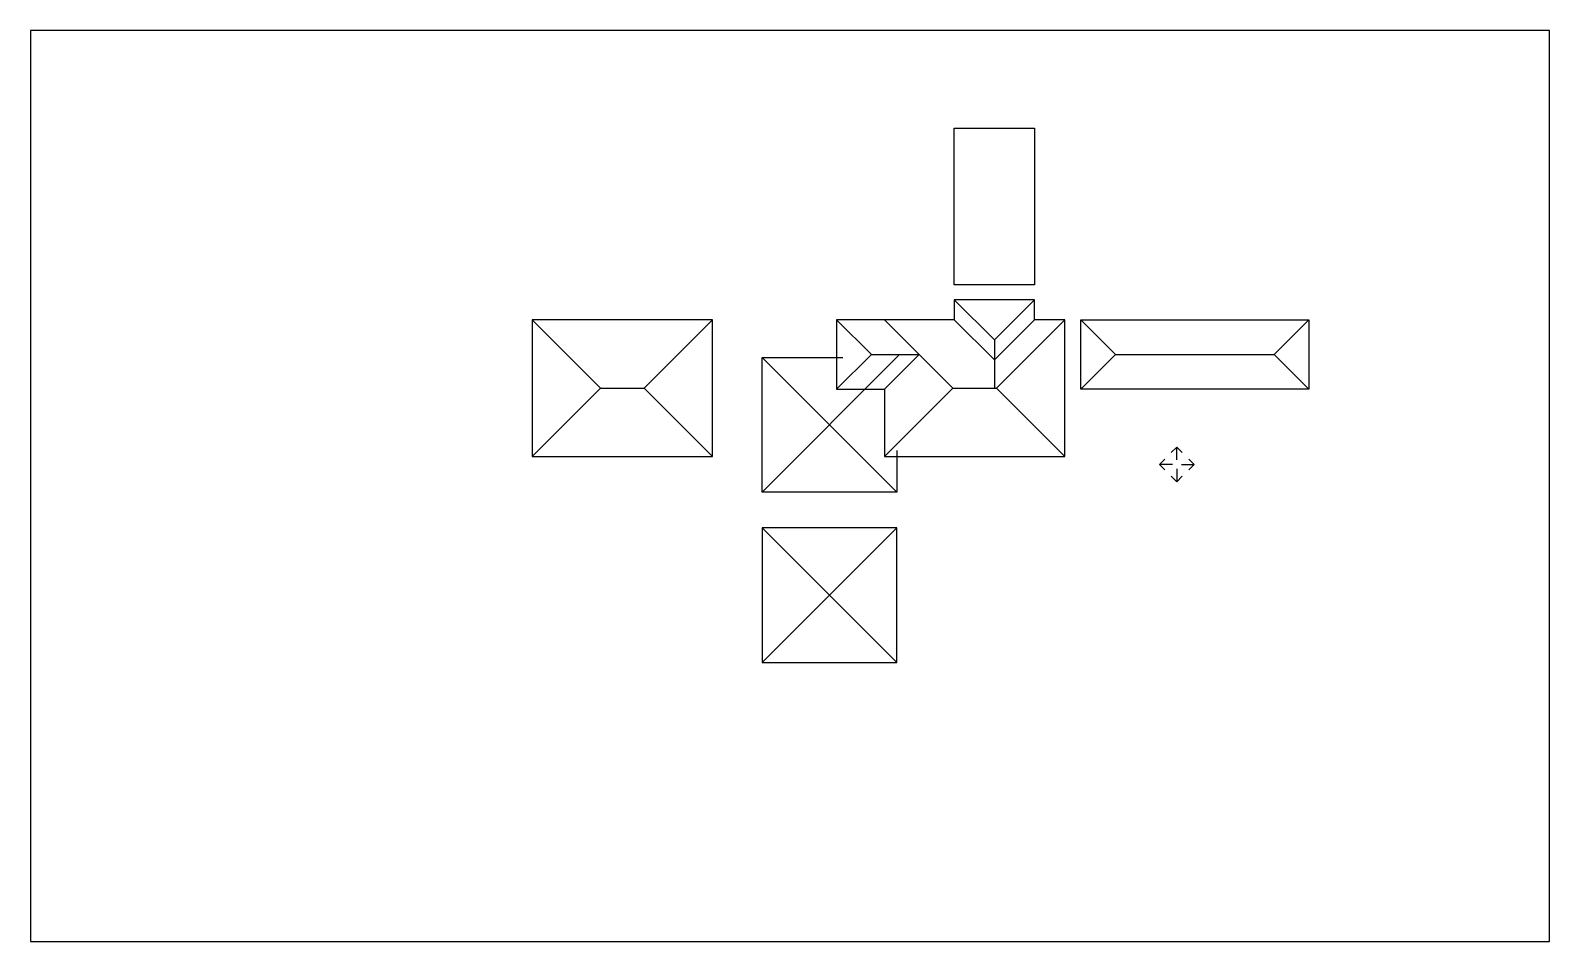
# Model space of a CAD drawing. Header units: inches. Extents: x 3882 to 20043, y -1483 to 317.
# Drawn here: x 13752 to 16752, y -1483 to 317 of the extents above; entities that cross this region are included whole.
import ezdxf

# ---------------------------------------------------------------- set-up
doc = ezdxf.new("R2010")
doc.units = ezdxf.units.IN
doc.header["$MEASUREMENT"] = 0
for name, color, linetype in [('SS - Fixtures_(51)', 51, 'Continuous'), ('SS - Masonry_(241)', 241, 'Continuous'), ('SS - Roof_(200)', 200, 'Continuous'), ('SS - Sheathing_(124)', 124, 'Continuous')]:
    doc.layers.add(name, color=color, linetype=linetype)

msp = doc.modelspace()

# ---------------------------------------------------------------- linework, layer by layer
for p, q in [((14743.61361, -254.36932), (14878.54008, -389.29578)), ((15099.41647, -254.36932), (14964.49, -389.29578)), ((15826.67032, -254.36932), (15895.17032, -322.86932)), ((16277.23511, -254.36932), (16208.73511, -322.86932)), ((15197.3252, -594.41495), (15468.87083, -322.86932)), ((15197.3252, -328.41495), (15330.3252, -461.41495)), ((15895.17032, -322.86932), (15826.67032, -391.36932)), ((15895.17032, -322.86932), (16208.73511, -322.86932)), ((16208.73511, -322.86932), (16277.23511, -391.36932)), ((14878.54008, -389.29578), (14743.61361, -524.22224)), ((14878.54008, -389.29578), (14964.49, -389.29578)), ((14964.49, -389.29578), (15099.41647, -524.22224)), ((15197.3252, -594.41495), (15330.3252, -461.41495)), ((15330.3252, -461.41495), (15463.3252, -594.41495)), ((16016.02155, -530.86669), (16016.02155, -505.49403)), ((15982.08489, -540.11162), (15992.71781, -529.4787)), ((16016.02155, -574.04828), (16026.65448, -563.41536)), ((16025.26648, -540.11162), (16050.63914, -540.11162)), ((15197.3252, -665.13053), (15330.3252, -798.13053)), ((15330.3252, -798.13053), (15463.3252, -665.13053)), ((15197.3252, -931.13053), (15330.3252, -798.13053)), ((15330.3252, -798.13053), (15463.3252, -931.13053))]:
    msp.add_line(p, q)
for points in [[(13752.43687, -1482.52153), (16152.43687, -1482.52153), (16752.43687, -1482.52153), (16752.43687, 317.47847), (13752.43687, 317.47847)], [(15576.8685, 124.59683), (15735.12805, 124.59683), (15735.12805, -184.83188), (15576.8685, -184.83188)], [(14743.61361, -524.22224), (15099.41647, -524.22224), (15099.41647, -254.36932), (14743.61361, -254.36932)], [(15826.67032, -254.36932), (16277.23511, -254.36932), (16277.23511, -391.36932), (15826.67032, -391.36932)], [(15197.3252, -931.13053), (15463.3252, -931.13053), (15463.3252, -665.13053), (15197.3252, -665.13053)]]:
    msp.add_lwpolyline(points, close=True)
for points in [[(16005.38863, -516.12695), (16016.02155, -505.49403), (16026.65448, -516.12695)], [(16040.00622, -550.74454), (16050.63914, -540.11162), (16040.00622, -529.4787)], [(16007.45754, -540.11162), (15982.08489, -540.11162), (15992.71781, -550.74454)], [(16016.02155, -548.67563), (16016.02155, -574.04828), (16005.38863, -563.41536)]]:
    msp.add_lwpolyline(points)
at = {"layer": 'SS - Fixtures_(51)'}
for p, q in [((15576.8685, -214.79353), (15655.99827, -293.92331)), ((15655.99827, -293.92331), (15735.12805, -214.79353)), ((15344.56326, -254.36932), (15413.06326, -322.86932)), ((15795.12805, -254.36932), (15660.20159, -389.29578)), ((15655.99827, -293.92331), (15655.99827, -389.29578)), ((15413.06326, -322.86932), (15344.56326, -391.36932)), ((15413.06326, -322.86932), (15507.8252, -322.86932)), ((15507.8252, -322.86932), (15574.25166, -389.29578)), ((15574.25166, -389.29578), (15439.3252, -524.22224)), ((15574.25166, -389.29578), (15660.20159, -389.29578)), ((15660.20159, -389.29578), (15795.12805, -524.22224))]:
    msp.add_line(p, q, dxfattribs=at)
at = {"layer": 'SS - Masonry_(241)'}
msp.add_lwpolyline([(15463.3252, -512.22224), (15463.3252, -594.41495), (15197.3252, -594.41495), (15197.3252, -328.41495), (15356.56326, -328.41495)], dxfattribs=at)
at = {"layer": 'SS - Roof_(200)'}
for p, q in [((15439.3252, -254.36932), (15507.8252, -322.86932)), ((15576.8685, -254.36932), (15655.99827, -333.49909)), ((15655.99827, -333.49909), (15735.12805, -254.36932)), ((15507.8252, -322.86932), (15439.3252, -391.36932))]:
    msp.add_line(p, q, dxfattribs=at)
at = {"layer": 'SS - Sheathing_(124)'}
for p, q in [((15735.12805, -214.79353), (15576.8685, -214.79353)), ((15576.8685, -214.79353), (15576.8685, -254.36932)), ((15735.12805, -254.36932), (15735.12805, -214.79353)), ((15576.8685, -254.36932), (15344.56326, -254.36932)), ((15344.56326, -254.36932), (15344.56326, -391.36932)), ((15795.12805, -254.36932), (15735.12805, -254.36932)), ((15795.12805, -524.22224), (15795.12805, -254.36932)), ((15344.56326, -391.36932), (15439.3252, -391.36932)), ((15439.3252, -391.36932), (15439.3252, -524.22224)), ((15439.3252, -524.22224), (15555.9039, -524.22224)), ((15555.9039, -524.22224), (15601.9039, -524.22224)), ((15601.9039, -524.22224), (15795.12805, -524.22224))]:
    msp.add_line(p, q, dxfattribs=at)

doc.saveas('drawing.dxf')
